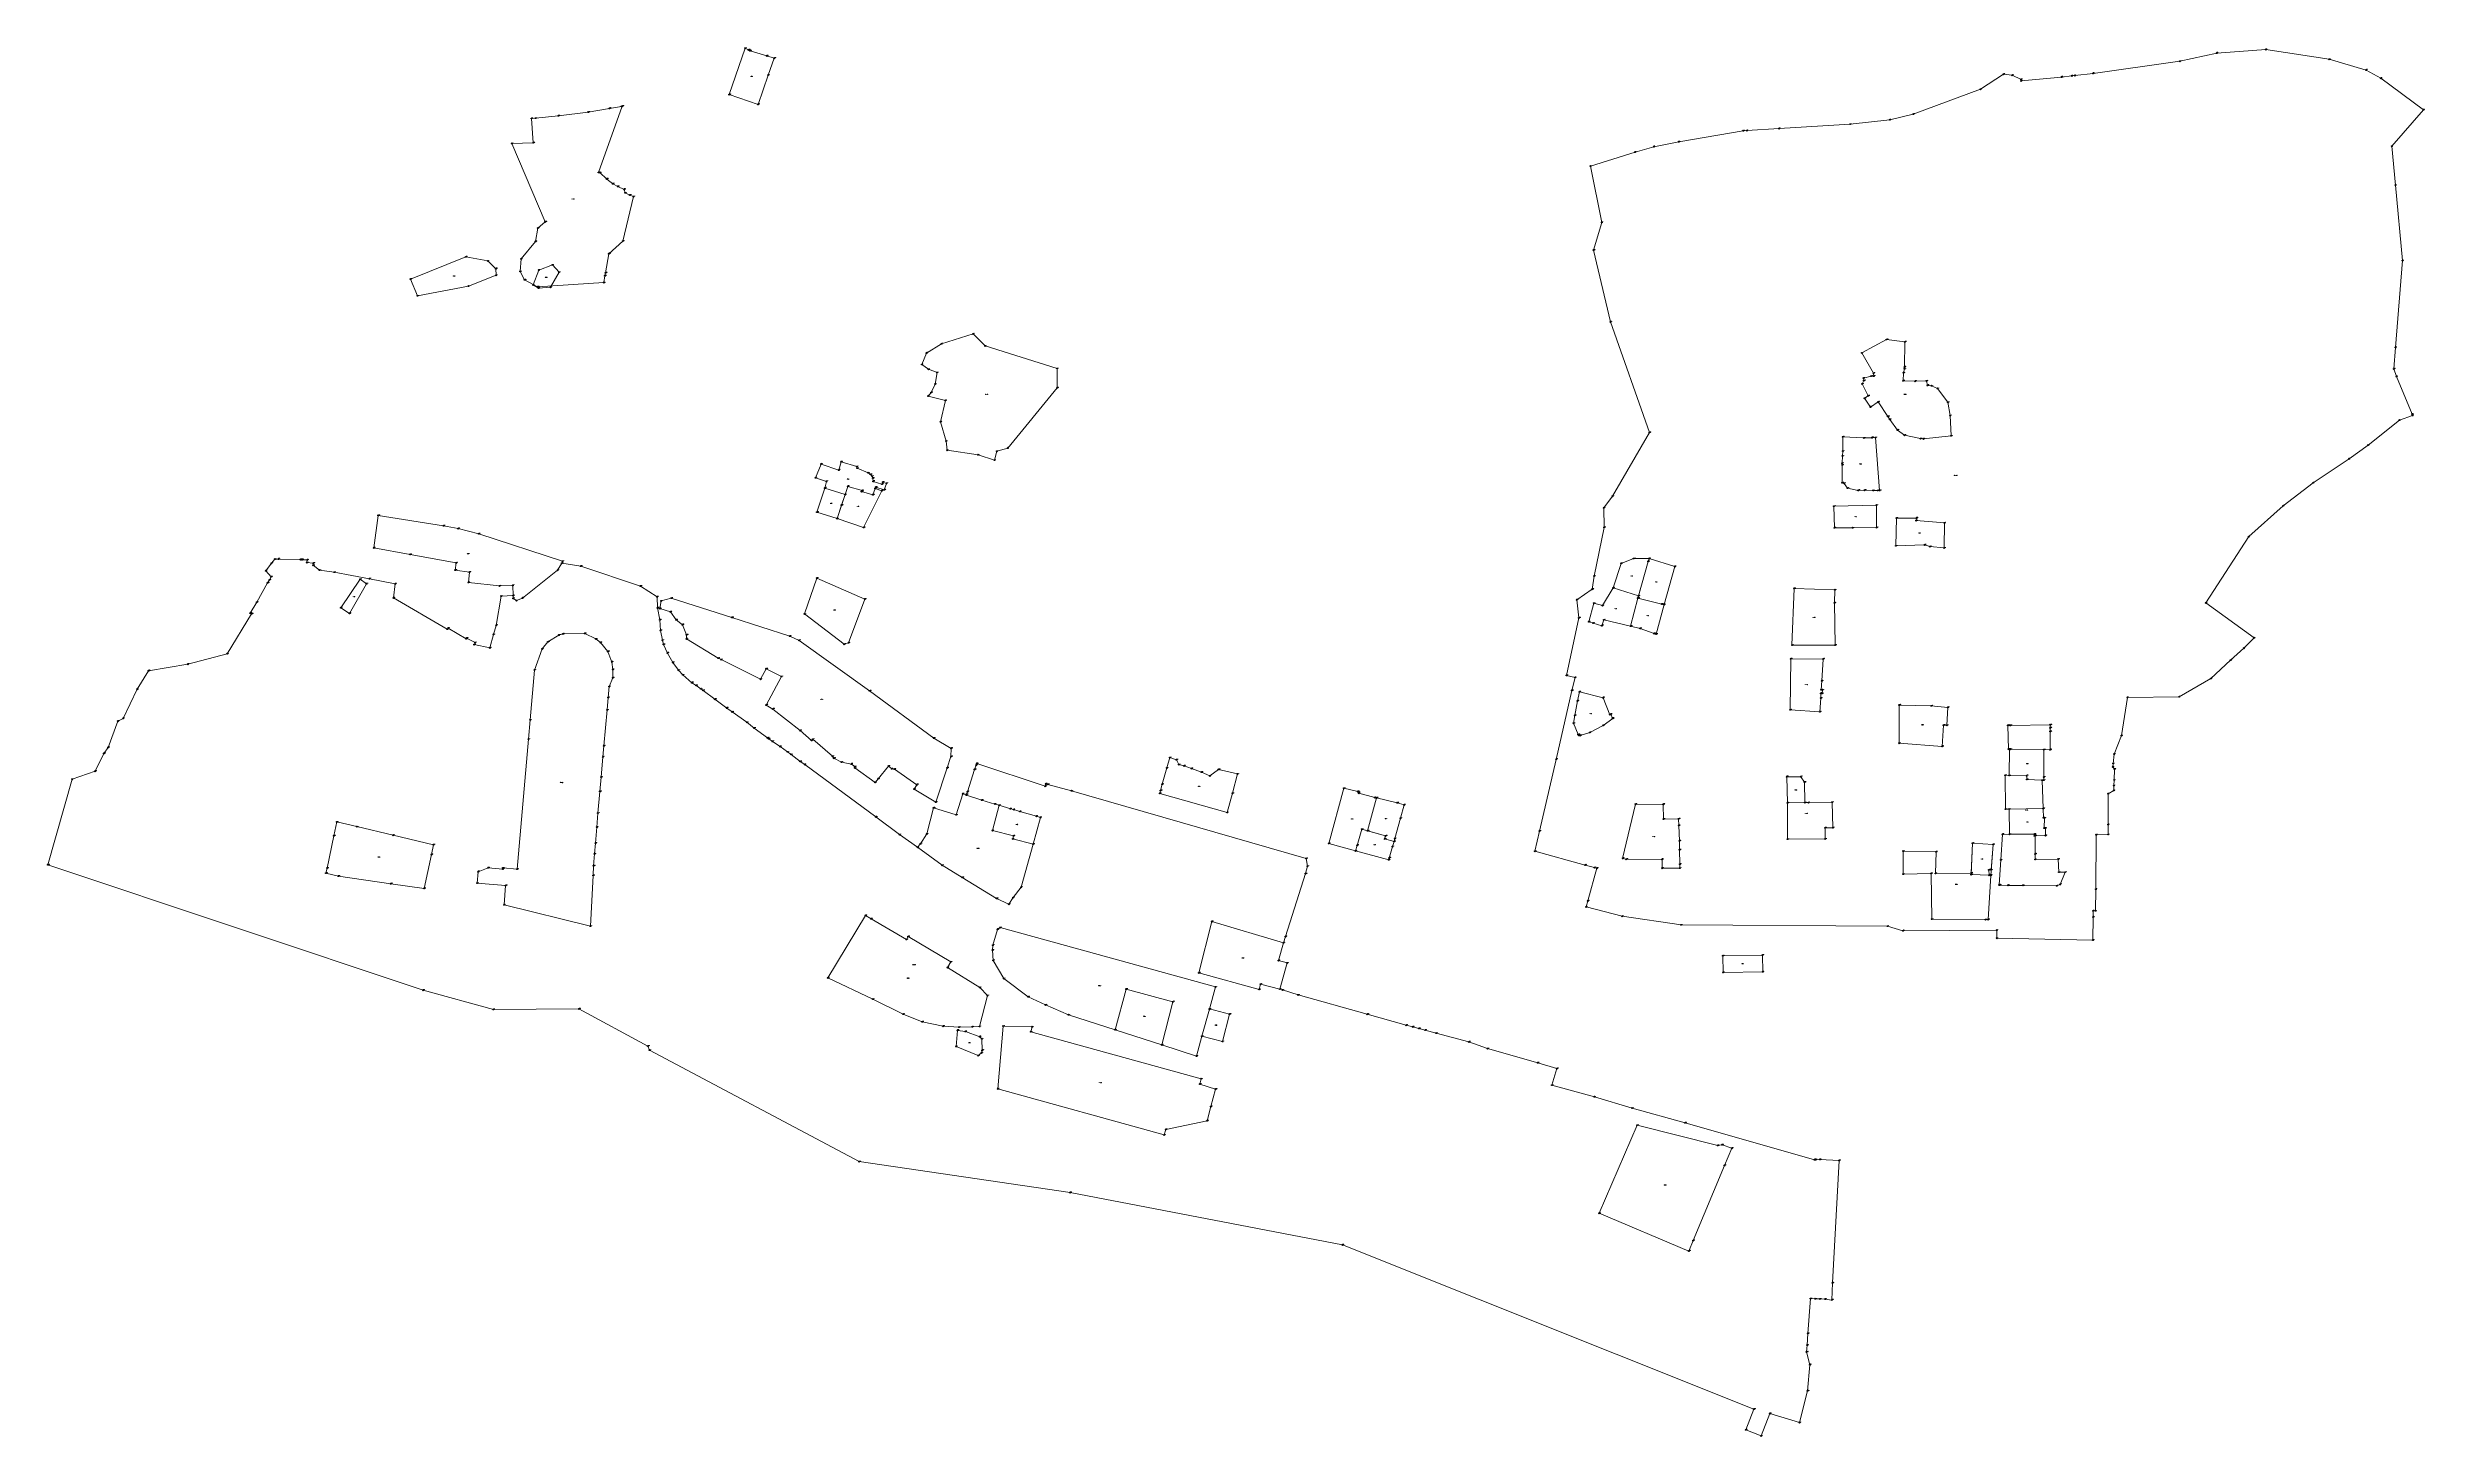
# Model space of a CAD drawing. Extents: x 1391578 to 1399811, y 355675 to 360827.
# Drawn here: x 1396378 to 1398309, y 358961 to 360090 of the extents above; entities that cross this region are included whole.
import ezdxf

# ---------------------------------------------------------------- set-up
doc = ezdxf.new("R2010")
doc.units = 0
doc.header["$PDMODE"] = 33
doc.header["$PDSIZE"] = 0.75
doc.layers.add('6 - утвержденные границы территорий окн', color=7, linetype='Continuous')
doc.styles.get("Standard").update_dxf_attribs({"font": 'simplex.shx'})

msp = doc.modelspace()

# ---------------------------------------------------------------- linework, layer by layer
at = {"layer": '6 - утвержденные границы территорий окн', "color": 7, "lineweight": 20}
for points in [[(1396944.6, 360089.4), (1396947.4, 360088), (1396948.6, 360087.3), (1396962.2, 360083.1), (1396968.3, 360081.2), (1396963.2, 360067.5), (1396955.1, 360043.8), (1396931.7, 360051.7), (1396944.6, 360089.4)], [(1397628, 359391.5), (1397629.3, 359396.4), (1397636.6, 359423), (1397634.9, 359423.5), (1397627.2, 359425.6), (1397586.4, 359436.8), (1397590.2, 359453.2), (1397603.6, 359511.5), (1397616.5, 359567.5), (1397619, 359578), (1397612.1, 359579.7), (1397622.2, 359626.4), (1397620.4, 359641.2), (1397633, 359649.7), (1397634.5, 359660.4), (1397642.7, 359700), (1397642.3, 359715.9), (1397649.4, 359725.3), (1397679.5, 359777.1), (1397647.8, 359867), (1397634.1, 359925.4), (1397640.8, 359947.9), (1397631.6, 359993.6), (1397667.8, 360005), (1397683, 360009.4), (1397703.3, 360013.4), (1397755.7, 360022.4), (1397758.6, 360022.5), (1397784.8, 360024.1), (1397842.6, 360027.7), (1397874.8, 360031.3), (1397893.8, 360035.8), (1397948.5, 360056.1), (1397967.3, 360068.2), (1397974.3, 360067.4), (1397981.6, 360064.1), (1397981.6, 360062.8), (1398014.4, 360066), (1398022.6, 360066.9), (1398025.1, 360067.2), (1398040, 360069), (1398110.5, 360078.8), (1398140.4, 360085.5), (1398180.3, 360088.3), (1398231.8, 360080.4), (1398262, 360071.7), (1398273.8, 360065), (1398308.4, 360039.4), (1398282.6, 360009.7), (1398285.6, 359978.2), (1398291.4, 359916.8), (1398285.8, 359846.3), (1398284.4, 359828.8), (1398286.4, 359822.6), (1398299.2, 359792), (1398299.6, 359791), (1398289, 359787.2), (1398263.5, 359766.9), (1398248.1, 359755.8), (1398218.7, 359736.2), (1398194.3, 359717.5), (1398166.6, 359692.5), (1398131.5, 359638.6), (1398170.9, 359610.3), (1398162.4, 359601.8), (1398151.7, 359592.1), (1398135.7, 359577.2), (1398109.9, 359562.3), (1398067.8, 359561.8), (1398063.1, 359530.8), (1398057.2, 359515.8), (1398056.3, 359508.1), (1398055.9, 359505.3), (1398057.4, 359503.5), (1398057, 359494.7), (1398056.8, 359490.1), (1398056.7, 359486.2), (1398052.2, 359483.5), (1398052.2, 359458.5), (1398052.2, 359450.4), (1398042.6, 359450.2), (1398042.2, 359405.9), (1398042, 359388.4), (1398040, 359388.4), (1398040, 359383.3), (1398039.8, 359364.6), (1397961.7, 359366.1), (1397961.7, 359372.7), (1397885.5, 359372.2), (1397872.9, 359375.9), (1397705.2, 359377), (1397657.3, 359384), (1397628, 359391.5)], [(1396776.1, 359943.2), (1396782.2, 359948.2), (1396755, 360012.1), (1396772.4, 360012.5), (1396771, 360032.3), (1396774.3, 360032.6), (1396792.9, 360034.5), (1396817.1, 360037.5), (1396834.3, 360040.5), (1396844.2, 360042.1), (1396844.7, 360042.2), (1396825.5, 359988.4), (1396826.5, 359988.3), (1396832.2, 359983.1), (1396837, 359979.3), (1396841.1, 359977.1), (1396846.2, 359974.7), (1396847.1, 359971.9), (1396850.9, 359970.1), (1396853.8, 359968.8), (1396845.1, 359932.6), (1396833.9, 359922.4), (1396831.2, 359906.9), (1396830.7, 359904.5), (1396829.7, 359898.9), (1396775.9, 359895.6), (1396765.4, 359901.2), (1396761.8, 359908), (1396762.7, 359918.2), (1396774.3, 359932.4), (1396776.1, 359943.2)], [(1396672.8, 359901.8), (1396717.7, 359919.9), (1396735.6, 359916.5), (1396742.1, 359910.2), (1396742.3, 359904.9), (1396719.8, 359896.1), (1396678.4, 359888.2), (1396672.8, 359901.8)], [(1396776.9, 359909.1), (1396788, 359913.4), (1396793.5, 359907.4), (1396786.5, 359895.1), (1396776.8, 359894.4), (1396772.3, 359897), (1396776.9, 359909.1)], [(1397092.1, 359841.7), (1397104.3, 359849.2), (1397130, 359857.2), (1397139.7, 359847.5), (1397198.2, 359829.1), (1397198.3, 359813.4), (1397158, 359764.5), (1397149.2, 359761.9), (1397147.3, 359754.6), (1397133.9, 359759), (1397108.7, 359762.7), (1397108, 359770.2), (1397103.5, 359785.8), (1397107.4, 359803.1), (1397093.3, 359806.7), (1397095.9, 359809.6), (1397099, 359816.5), (1397100.6, 359825.9), (1397093.6, 359828.5), (1397088.2, 359832.4), (1397092.1, 359841.7)], [(1397924.6, 359774.4), (1397902.1, 359771.9), (1397899.8, 359772.2), (1397886.7, 359774.9), (1397881, 359779.1), (1397874.8, 359787.7), (1397873.3, 359790.2), (1397865.2, 359802), (1397859, 359797.8), (1397854.3, 359804.9), (1397857.3, 359806.9), (1397852.2, 359816.6), (1397853.8, 359819.3), (1397853.3, 359821.2), (1397859.6, 359822.9), (1397861.7, 359822.9), (1397861.4, 359825.2), (1397852.1, 359841.8), (1397872.1, 359852.7), (1397887.1, 359850.7), (1397886.7, 359830.3), (1397886.8, 359828.9), (1397885.9, 359825.7), (1397885.6, 359819.2), (1397895.3, 359818.7), (1397904.5, 359819), (1397905.3, 359815.4), (1397908.7, 359815.1), (1397913.5, 359813), (1397922, 359801.7), (1397923.9, 359790.8), (1397924.6, 359774.4)], [(1397866.5, 359730), (1397864.9, 359730), (1397861.3, 359730.1), (1397854.3, 359730.2), (1397849.2, 359730.1), (1397840.4, 359731.9), (1397837.6, 359735.8), (1397836.1, 359736.3), (1397836, 359750.7), (1397836.1, 359752.1), (1397836.4, 359758.1), (1397836.6, 359762), (1397836.5, 359773.6), (1397853.7, 359772.7), (1397860.3, 359772.9), (1397863.1, 359773), (1397866.5, 359730)], [(1397006.4, 359751.5), (1397020.7, 359746.6), (1397022.6, 359753.4), (1397035.4, 359749.5), (1397035.6, 359748.1), (1397044.6, 359744.4), (1397046.6, 359743.1), (1397047.9, 359741.6), (1397048.5, 359740.1), (1397048.7, 359737.4), (1397055.8, 359735.1), (1397056.5, 359736.8), (1397059.5, 359735.8), (1397057.7, 359730.5), (1397050.8, 359732.8), (1397050.4, 359731.6), (1397048.5, 359726.5), (1397039.3, 359729.1), (1397039.6, 359730), (1397028, 359733.3), (1397025.9, 359726.6), (1397009.5, 359732), (1397010.8, 359737.4), (1397001.8, 359740.3), (1397006.4, 359751.5)], [(1397009.5, 359732), (1397025.9, 359726.6), (1397019.3, 359707.1), (1397003, 359712.4), (1397009.5, 359732)], [(1397028, 359733.3), (1397039.6, 359730), (1397039.3, 359729.1), (1397048.5, 359726.5), (1397050.4, 359731.6), (1397055.6, 359729.8), (1397040.9, 359699.9), (1397019.3, 359707.1), (1397023, 359718.1), (1397025.9, 359726.6), (1397028, 359733.3)], [(1396646.5, 359709.7), (1396699.6, 359701.3), (1396711.4, 359699), (1396728.2, 359694.8), (1396796.2, 359672.5), (1396795.7, 359670.9), (1396792.1, 359665.1), (1396763.6, 359642.6), (1396758.9, 359640.5), (1396756.2, 359642.3), (1396756.1, 359644.6), (1396755.8, 359652.9), (1396745.1, 359652.4), (1396719.7, 359655.3), (1396720.6, 359663.7), (1396709.1, 359665.3), (1396709.7, 359671.1), (1396672.4, 359678), (1396642.8, 359683.3), (1396646.5, 359709.7)], [(1397864.1, 359699.8), (1397844.5, 359699.7), (1397829.8, 359699.7), (1397829.3, 359717.2), (1397863.9, 359718.1), (1397864.1, 359699.8)], [(1397919, 359683.3), (1397907.3, 359684.4), (1397903.1, 359685.7), (1397879.7, 359685), (1397880.1, 359707.6), (1397896.4, 359707.6), (1397896.3, 359705.5), (1397919.1, 359703.6), (1397919, 359683.3)], [(1396378.1, 359425.8), (1396397.7, 359495.3), (1396416.4, 359501.8), (1396423.6, 359516.3), (1396427, 359521.2), (1396434.8, 359542.4), (1396439.1, 359544.8), (1396450.5, 359568.4), (1396459.9, 359583.5), (1396491.7, 359588.8), (1396523.7, 359597.3), (1396543.6, 359629.8), (1396542.5, 359630.3), (1396547.8, 359639.2), (1396556.6, 359654.9), (1396558, 359657.4), (1396559.4, 359659.8), (1396555.1, 359664.8), (1396559.8, 359670.8), (1396562.5, 359674.3), (1396565.4, 359674.3), (1396583.2, 359673.8), (1396584.6, 359673.7), (1396588.7, 359673.6), (1396588.4, 359671.4), (1396593.7, 359670.9), (1396593.6, 359669.2), (1396598.7, 359665.3), (1396610.7, 359663.6), (1396639.4, 359658.3), (1396660.2, 359654), (1396658.8, 359642.7), (1396702.6, 359617.3), (1396703.2, 359618), (1396717.9, 359609.4), (1396718.3, 359610.1), (1396725.3, 359606.4), (1396724.4, 359604.7), (1396737.1, 359602), (1396740.1, 359613), (1396742.2, 359620.4), (1396746.4, 359644.2), (1396756.1, 359644.6), (1396756.2, 359642.3), (1396758.9, 359640.5), (1396763.6, 359642.6), (1396792.1, 359665.1), (1396795.7, 359670.9), (1396811, 359668.5), (1396859.5, 359652.3), (1396873, 359643.5), (1396873.5, 359634.5), (1396875.4, 359624.9), (1396875.8, 359616.3), (1396877.5, 359608.3), (1396878.4, 359604.9), (1396881.6, 359597.9), (1396885.8, 359590.3), (1396890.5, 359583.9), (1396894, 359580.2), (1396901.4, 359573.8), (1396904.8, 359571.5), (1396908.7, 359568.8), (1396910.5, 359567.5), (1396920.1, 359560.3), (1396929.7, 359553.2), (1396934.2, 359550), (1396945.9, 359541.6), (1396952, 359536.9), (1396962.8, 359528.9), (1396963.8, 359528.2), (1396966.8, 359526.1), (1396973, 359521.8), (1396979.1, 359517.6), (1396982.1, 359515.5), (1396989.4, 359509.8), (1396993, 359507.2), (1397050.7, 359464.7), (1397070, 359450.3), (1397084.6, 359440), (1397087.2, 359442.9), (1397092.2, 359450.9), (1397097.8, 359472.1), (1397116.1, 359466.4), (1397121.4, 359483.5), (1397124.4, 359482.5), (1397124.6, 359483.2), (1397125.3, 359485.2), (1397131.1, 359503.3), (1397132.3, 359506.7), (1397132.8, 359508.2), (1397188.4, 359489.6), (1397188.9, 359491.5), (1397190.6, 359491.1), (1397209.9, 359486), (1397400.4, 359430.9), (1397401.6, 359424.7), (1397400, 359418.6), (1397383.7, 359367.4), (1397382.1, 359362.4), (1397378, 359347.9), (1397385, 359346), (1397379.1, 359324.7), (1397381.3, 359324.1), (1397393.9, 359320), (1397450.2, 359304.3), (1397481.9, 359295.4), (1397487.1, 359294), (1397492.2, 359292.8), (1397497.2, 359291.4), (1397506.2, 359289), (1397532.8, 359281.8), (1397547.9, 359276.4), (1397588.7, 359264.9), (1397604.2, 359260.2), (1397600.2, 359246.7), (1397634.7, 359237.3), (1397665.4, 359228.1), (1397708.4, 359216.1), (1397813.7, 359186.1), (1397814.5, 359186), (1397818, 359186.4), (1397833.5, 359185.4), (1397828.2, 359086), (1397827.8, 359072.1), (1397822.3, 359072.9), (1397818, 359073), (1397814.2, 359073.1), (1397810.4, 359073.2), (1397808.1, 359044.9), (1397807.5, 359035.3), (1397807.2, 359029.9), (1397809.9, 359019.5), (1397808, 358998.3), (1397801.3, 358972.5), (1397777.2, 358979.8), (1397770.3, 358961.6), (1397757.7, 358966.6), (1397764.4, 358983.5), (1397430, 359116.9), (1397208.7, 359159.4), (1397037.3, 359184.6), (1396866.8, 359275.2), (1396865.6, 359278.5), (1396809.6, 359308.6), (1396740.1, 359308.2), (1396682.9, 359323.8), (1396378.1, 359425.8)], [(1397649.9, 359650.8), (1397656.4, 359670.7), (1397666.6, 359674.7), (1397679.2, 359674.6), (1397678.4, 359672.4), (1397670.6, 359644.3), (1397649.9, 359650.8)], [(1397670.1, 359642.6), (1397678.4, 359672.4), (1397679.2, 359674.6), (1397700, 359668.1), (1397691.4, 359637.2), (1397689.6, 359637.7), (1397670.1, 359642.6)], [(1396623.1, 359630.1), (1396616.1, 359634.7), (1396631.8, 359657.9), (1396637, 359654.2), (1396623.1, 359630.1)], [(1396992.9, 359629.7), (1397002.8, 359658.7), (1397041.8, 359641.7), (1397028.6, 359606.2), (1397025.1, 359605), (1396992.9, 359629.7)], [(1397630.2, 359623.3), (1397634.2, 359638.3), (1397641.2, 359636.4), (1397649.9, 359650.8), (1397670.6, 359644.3), (1397670.1, 359642.6), (1397664.2, 359619.7), (1397642.4, 359624.9), (1397640.8, 359620.1), (1397633.7, 359622.2), (1397630.2, 359623.3)], [(1397830.3, 359604.3), (1397795.3, 359604.3), (1397797, 359650.4), (1397830.2, 359649.3), (1397829.8, 359638.6), (1397830.3, 359604.3)], [(1397099.5, 359476.7), (1397081.9, 359487.3), (1397084.2, 359490.9), (1397065.9, 359503.5), (1397063.7, 359503.9), (1397061, 359506), (1397052.6, 359495.7), (1397050.3, 359492.8), (1397033.8, 359504.5), (1397033.8, 359505.6), (1397031, 359507.7), (1397022.8, 359509.2), (1397016.8, 359512.4), (1397015.7, 359514), (1396999.7, 359527.9), (1396998.6, 359526.8), (1396989.3, 359534.8), (1396967.2, 359552.4), (1396961.7, 359555.6), (1396974.2, 359578.8), (1396961.8, 359585.1), (1396957, 359576.6), (1396925.1, 359592.5), (1396922.8, 359593.7), (1396896.9, 359609.3), (1396897, 359612.7), (1396893.6, 359620.9), (1396888.5, 359624.9), (1396883.9, 359631.4), (1396875.4, 359634), (1396876.4, 359640.2), (1396884.6, 359642.5), (1396933.9, 359626.8), (1396980.9, 359611.7), (1396988.5, 359608.2), (1397045.7, 359567.2), (1397097.9, 359528.8), (1397112, 359520.4), (1397111.9, 359513.7), (1397108.9, 359504.5), (1397099.5, 359476.7)], [(1397664.2, 359619.7), (1397670.1, 359642.6), (1397689.6, 359637.7), (1397691.4, 359637.2), (1397684.9, 359613.3), (1397683.2, 359613.7), (1397672, 359617.9), (1397664.2, 359619.7)], [(1396726.8, 359410.9), (1396727.6, 359420.2), (1396735.7, 359423.4), (1396747.7, 359422.3), (1396747.8, 359423.3), (1396759.3, 359422.3), (1396768.6, 359527.9), (1396770, 359543.6), (1396773.5, 359584.1), (1396779.6, 359601.2), (1396784.4, 359607), (1396793.3, 359612.5), (1396796.5, 359613.4), (1396814.3, 359613.8), (1396823.3, 359609.3), (1396827, 359606.4), (1396833.1, 359599.1), (1396836.2, 359590.6), (1396837, 359584.4), (1396837.1, 359577.8), (1396834.1, 359570.6), (1396833.4, 359561.7), (1396832.5, 359551.6), (1396829.7, 359522.4), (1396828.9, 359513.4), (1396827.5, 359497.1), (1396826.6, 359485.4), (1396824.9, 359467.8), (1396824, 359456.3), (1396823, 359443.4), (1396822.3, 359434.6), (1396821.5, 359425), (1396821.1, 359417.1), (1396818.9, 359376), (1396748.7, 359393.3), (1396750, 359408.9), (1396726.8, 359410.9)], [(1397817.9, 359550.1), (1397793.8, 359551.7), (1397794.3, 359593.2), (1397820.6, 359593), (1397819.5, 359575.2), (1397819, 359568.1), (1397820, 359568), (1397819.8, 359565), (1397818.8, 359565.1), (1397818.6, 359561.1), (1397817.9, 359550.1)], [(1397649.6, 359544.7), (1397641.8, 359539.1), (1397630.9, 359533.3), (1397623.3, 359530.8), (1397622.5, 359530.9), (1397622.2, 359531.1), (1397621.9, 359531.3), (1397621.6, 359531.6), (1397617.7, 359540.8), (1397618.7, 359547.2), (1397621, 359559), (1397622.5, 359566.4), (1397641.8, 359561.6), (1397647.3, 359547.8), (1397648, 359548.1), (1397649.4, 359545), (1397649.6, 359544.7)], [(1397917.3, 359522), (1397882.3, 359524.6), (1397882.5, 359555.6), (1397908.5, 359555), (1397921.9, 359553.7), (1397921.2, 359539.2), (1397918.5, 359539.2), (1397917.3, 359522)], [(1397963.6, 359409.4), (1397965.1, 359429.7), (1397966.3, 359450.5), (1397972.1, 359450.6), (1397971.8, 359471.1), (1397968.8, 359471), (1397968.5, 359498.5), (1397971.8, 359498.4), (1397972, 359519.7), (1397971.1, 359519.7), (1397970.8, 359539.1), (1397972.8, 359539.1), (1398005.2, 359539.6), (1398005.2, 359537), (1398005.2, 359534.2), (1398005, 359519.3), (1398000, 359519.4), (1397999.9, 359497.1), (1397999.9, 359494.6), (1397998.5, 359494.5), (1397999.5, 359471.5), (1397999.8, 359464), (1398000.5, 359463.9), (1398000.3, 359455.6), (1398001.2, 359455.6), (1398001.2, 359449.5), (1397992.8, 359449.4), (1397992.8, 359434.5), (1397992.9, 359430.1), (1398011.7, 359430.4), (1398012.2, 359419.8), (1398017.3, 359419.8), (1398013.3, 359409.9), (1398010.4, 359408.7), (1397982.8, 359409.1), (1397970.8, 359409.1), (1397964.1, 359409.3), (1397963.6, 359409.4)], [(1397281.6, 359483.8), (1397282.2, 359486.2), (1397283.6, 359491.3), (1397287.3, 359504.5), (1397289.8, 359513), (1397295.1, 359511.2), (1397297.1, 359507.2), (1397301.3, 359506.1), (1397307.2, 359504), (1397315.4, 359501.1), (1397322.2, 359498), (1397329.4, 359503.3), (1397344.8, 359499.6), (1397340.7, 359483.9), (1397336.4, 359468.3), (1397281.6, 359483.8)], [(1397999.9, 359494.6), (1397998.5, 359494.5), (1397986.1, 359495.1), (1397986, 359498.2), (1397971.8, 359498.4), (1397972, 359519.7), (1397972.8, 359519.7), (1398000, 359519.4), (1397999.9, 359497.1), (1397999.9, 359494.6)], [(1397791, 359497.4), (1397802.6, 359497.4), (1397805.5, 359493), (1397805.8, 359476.3), (1397791.6, 359476.1), (1397791, 359497.4)], [(1397822.3, 359446.8), (1397791.7, 359446.6), (1397791.6, 359476.1), (1397791, 359497.4), (1397802.6, 359497.4), (1397805.5, 359493), (1397805.8, 359476.3), (1397808.7, 359476.3), (1397827.9, 359476.6), (1397828.5, 359455.9), (1397822.2, 359455.8), (1397822.3, 359446.8)], [(1397121.4, 359483.5), (1397124.4, 359482.5), (1397136.9, 359478.3), (1397147.5, 359475.2), (1397151, 359474.2), (1397145.5, 359453.6), (1397162.8, 359449.3), (1397162.2, 359446.8), (1397178.7, 359442.6), (1397169, 359407.5), (1397162.5, 359399.2), (1397159, 359393.7), (1397148.9, 359398.5), (1397121, 359415.6), (1397104.7, 359425.4), (1397084.6, 359440), (1397087.2, 359442.9), (1397092.2, 359450.9), (1397097.8, 359472.1), (1397116.1, 359466.4), (1397121.4, 359483.5)], [(1397145.5, 359453.6), (1397151, 359474.2), (1397160.2, 359471.4), (1397162.9, 359470.6), (1397167.9, 359469.1), (1397181.3, 359465.2), (1397184.7, 359464.3), (1397178.7, 359442.6), (1397162.2, 359446.8), (1397162.8, 359449.3), (1397145.5, 359453.6)], [(1397418.9, 359443.1), (1397431.1, 359488), (1397442.4, 359485.4), (1397443.1, 359484.8), (1397443.3, 359483.9), (1397456.2, 359480.4), (1397457.7, 359480.1), (1397450.4, 359453.4), (1397445.7, 359454.7), (1397441.9, 359441.6), (1397440.7, 359437.1), (1397418.9, 359443.1)], [(1397471.9, 359444.7), (1397464.3, 359446.8), (1397465, 359449.2), (1397450.4, 359453.4), (1397457.7, 359480.1), (1397474.5, 359476.2), (1397480.1, 359474.4), (1397477.2, 359463.6), (1397472.5, 359447.1), (1397471.9, 359444.7)], [(1397704.1, 359423.1), (1397689.7, 359423), (1397689.7, 359430.2), (1397660.6, 359430.3), (1397657.7, 359431), (1397668.1, 359475), (1397690.7, 359474.9), (1397690.8, 359463), (1397703.2, 359463.1), (1397703.3, 359457.7), (1397703.8, 359445.3), (1397704, 359438), (1397704.2, 359426.2), (1397704.1, 359423.1)], [(1396604.9, 359423.1), (1396610.5, 359449.4), (1396612.9, 359460.6), (1396629.1, 359456.8), (1396658.5, 359449.8), (1396691.4, 359442.1), (1396689.7, 359434.1), (1396683.8, 359406.6), (1396656.6, 359410.4), (1396614.1, 359416.6), (1396604, 359419), (1396604.9, 359423.1)], [(1397445.7, 359454.7), (1397465, 359449.2), (1397464.3, 359446.8), (1397471.9, 359444.7), (1397470.7, 359440.6), (1397468, 359431.3), (1397467.6, 359429.8), (1397440.7, 359437.1), (1397441.9, 359441.6), (1397445.7, 359454.7)], [(1398001.2, 359449.5), (1397992.3, 359449.4), (1397992.3, 359450.7), (1397972.1, 359450.6), (1397971.8, 359471.1), (1397999.5, 359471.5), (1397999.8, 359464), (1398000.5, 359463.9), (1398000.3, 359455.6), (1398001.2, 359455.6), (1398001.2, 359449.5)], [(1397954.7, 359381.3), (1397952.6, 359381.3), (1397908.9, 359381.6), (1397908.3, 359418.7), (1397885.7, 359418.3), (1397885.7, 359436.9), (1397912.4, 359436.3), (1397911.9, 359418.7), (1397941, 359419.1), (1397942.1, 359443.3), (1397958.7, 359442.3), (1397956.8, 359417.2), (1397954.7, 359381.3)], [(1397942.1, 359443.3), (1397958.7, 359442.3), (1397957.1, 359421.7), (1397955.3, 359421.6), (1397955.4, 359417.3), (1397941, 359417.8), (1397942.1, 359443.3)], [(1397109, 359342.2), (1397135.3, 359326.2), (1397141.6, 359319.5), (1397135.1, 359294.4), (1397129.2, 359294.1), (1397118.5, 359293.9), (1397105.5, 359294.6), (1397088.6, 359298.2), (1397073.1, 359304.4), (1397048.4, 359316.7), (1397011.7, 359333.8), (1397042.3, 359384.6), (1397046.9, 359381.9), (1397075.7, 359365.1), (1397077.2, 359367.5), (1397111.7, 359346.9), (1397109, 359342.2)], [(1397323.8, 359379.6), (1397382.1, 359362.4), (1397378, 359347.9), (1397385, 359346), (1397379.1, 359324.7), (1397363.4, 359328.8), (1397362.3, 359324.5), (1397313.3, 359337.9), (1397323.8, 359379.6)], [(1397326.9, 359326.5), (1397321.9, 359308.4), (1397315.8, 359286.4), (1397311.4, 359270.3), (1397283.1, 359279.4), (1397292.3, 359314.5), (1397254.3, 359324.8), (1397245.3, 359291.7), (1397207.4, 359303.9), (1397188.7, 359311.9), (1397174.6, 359318.5), (1397154.9, 359333.3), (1397146.2, 359348.1), (1397145.5, 359356.3), (1397145.9, 359360.4), (1397149.6, 359373.3), (1397151.8, 359374.8), (1397326.9, 359326.5)], [(1397739.1, 359351.9), (1397771.2, 359352.4), (1397771.5, 359338.8), (1397739.3, 359338.3), (1397739.1, 359351.9)], [(1397254.3, 359324.8), (1397292.3, 359314.5), (1397283.1, 359279.4), (1397245.3, 359291.7), (1397254.3, 359324.8)], [(1397315.8, 359286.4), (1397321.9, 359308.4), (1397322, 359308.7), (1397338.3, 359304.5), (1397332.6, 359282.2), (1397315.8, 359286.4)], [(1397117.1, 359291.2), (1397123.6, 359290.3), (1397135.3, 359286.1), (1397137, 359284.4), (1397137.3, 359275), (1397136.6, 359272.9), (1397133.9, 359270.7), (1397116, 359278.1), (1397117.1, 359291.2)], [(1397149.9, 359243.6), (1397154.3, 359294.7), (1397177.9, 359294.2), (1397176.8, 359290.1), (1397315.2, 359251.9), (1397314.1, 359247.6), (1397326.9, 359243.5), (1397323.1, 359229.3), (1397320, 359217.8), (1397286.4, 359210.7), (1397285.1, 359206.2), (1397149.9, 359243.6)], [(1397638.7, 359142.6), (1397669.5, 359214.2), (1397735, 359197.7), (1397738.5, 359198.3), (1397746.3, 359195.4), (1397740.5, 359181.5), (1397715.1, 359120.4), (1397711.5, 359111.9), (1397638.7, 359142.6)]]:
    msp.add_lwpolyline(points, close=True, dxfattribs=at)
at = {"layer": '6 - утвержденные границы территорий окн'}
for p in [(1396944.6, 360089.4), (1396947.4, 360088), (1396948.6, 360087.3), (1396962.2, 360083.1), (1396968.3, 360081.2), (1398110.5, 360078.8), (1398140.4, 360085.5), (1398180.3, 360088.3), (1398231.8, 360080.4), (1398262, 360071.7), (1396931.7, 360051.7), (1396963.2, 360067.5), (1397948.5, 360056.1), (1397967.3, 360068.2), (1397974.3, 360067.4), (1397981.6, 360064.1), (1397981.6, 360062.8), (1398014.4, 360066), (1398022.6, 360066.9), (1398025.1, 360067.2), (1398040, 360069), (1398273.8, 360065), (1396771, 360032.3), (1396774.3, 360032.6), (1396792.9, 360034.5), (1396817.1, 360037.5), (1396834.3, 360040.5), (1396844.2, 360042.1), (1396844.7, 360042.2), (1396955.1, 360043.8), (1397893.8, 360035.8), (1398308.4, 360039.4), (1396772.4, 360012.5), (1397703.3, 360013.4), (1397755.7, 360022.4), (1397758.6, 360022.5), (1397784.8, 360024.1), (1397842.6, 360027.7), (1397874.8, 360031.3), (1396755, 360012.1), (1397631.6, 359993.6), (1397667.8, 360005), (1397683, 360009.4), (1398282.6, 360009.7), (1396825.5, 359988.4), (1396826.5, 359988.3), (1396832.2, 359983.1), (1396837, 359979.3), (1396841.1, 359977.1), (1396846.2, 359974.7), (1398285.6, 359978.2), (1396847.1, 359971.9), (1396850.9, 359970.1), (1396853.8, 359968.8), (1396776.1, 359943.2), (1396782.2, 359948.2), (1397640.8, 359947.9), (1396717.7, 359919.9), (1396735.6, 359916.5), (1396762.7, 359918.2), (1396774.3, 359932.4), (1396833.9, 359922.4), (1396845.1, 359932.6), (1397634.1, 359925.4), (1398291.4, 359916.8), (1396672.8, 359901.8), (1396742.1, 359910.2), (1396742.3, 359904.9), (1396761.8, 359908), (1396765.4, 359901.2), (1396772.3, 359897), (1396776.9, 359909.1), (1396788, 359913.4), (1396793.5, 359907.4), (1396829.7, 359898.9), (1396830.7, 359904.5), (1396831.2, 359906.9), (1396678.4, 359888.2), (1396719.8, 359896.1), (1396775.9, 359895.6), (1396776.8, 359894.4), (1396786.5, 359895.1), (1397647.8, 359867), (1397092.1, 359841.7), (1397104.3, 359849.2), (1397130, 359857.2), (1397139.7, 359847.5), (1397852.1, 359841.8), (1397872.1, 359852.7), (1397887.1, 359850.7), (1398285.8, 359846.3), (1397088.2, 359832.4), (1397093.6, 359828.5), (1397100.6, 359825.9), (1397198.2, 359829.1), (1397853.3, 359821.2), (1397853.8, 359819.3), (1397859.6, 359822.9), (1397861.4, 359825.2), (1397861.7, 359822.9), (1397885.6, 359819.2), (1397885.9, 359825.7), (1397886.7, 359830.3), (1397886.8, 359828.9), (1398284.4, 359828.8), (1398286.4, 359822.6), (1397093.3, 359806.7), (1397095.9, 359809.6), (1397099, 359816.5), (1397107.4, 359803.1), (1397198.3, 359813.4), (1397852.2, 359816.6), (1397854.3, 359804.9), (1397857.3, 359806.9), (1397865.2, 359802), (1397895.3, 359818.7), (1397904.5, 359819), (1397905.3, 359815.4), (1397908.7, 359815.1), (1397913.5, 359813), (1397922, 359801.7), (1397103.5, 359785.8), (1397859, 359797.8), (1397873.3, 359790.2), (1397874.8, 359787.7), (1397923.9, 359790.8), (1398289, 359787.2), (1398299.2, 359792), (1398299.6, 359791), (1397108, 359770.2), (1397108.7, 359762.7), (1397149.2, 359761.9), (1397158, 359764.5), (1397679.5, 359777.1), (1397836.5, 359773.6), (1397836.6, 359762), (1397853.7, 359772.7), (1397860.3, 359772.9), (1397863.1, 359773), (1397881, 359779.1), (1397886.7, 359774.9), (1397899.8, 359772.2), (1397902.1, 359771.9), (1397924.6, 359774.4), (1398263.5, 359766.9), (1397006.4, 359751.5), (1397020.7, 359746.6), (1397022.6, 359753.4), (1397035.4, 359749.5), (1397035.6, 359748.1), (1397044.6, 359744.4), (1397046.6, 359743.1), (1397133.9, 359759), (1397147.3, 359754.6), (1397836, 359750.7), (1397836.1, 359752.1), (1397836.4, 359758.1), (1398248.1, 359755.8), (1397001.8, 359740.3), (1397009.5, 359732), (1397010.8, 359737.4), (1397025.9, 359726.6), (1397028, 359733.3), (1397039.3, 359729.1), (1397039.6, 359730), (1397047.9, 359741.6), (1397048.5, 359740.1), (1397048.5, 359726.5), (1397048.7, 359737.4), (1397050.4, 359731.6), (1397050.8, 359732.8), (1397055.6, 359729.8), (1397055.8, 359735.1), (1397056.5, 359736.8), (1397057.7, 359730.5), (1397059.5, 359735.8), (1397649.4, 359725.3), (1397836.1, 359736.3), (1397837.6, 359735.8), (1397840.4, 359731.9), (1397849.2, 359730.1), (1397854.3, 359730.2), (1397861.3, 359730.1), (1397864.9, 359730), (1397866.5, 359730), (1398218.7, 359736.2), (1396646.5, 359709.7), (1397003, 359712.4), (1397019.3, 359707.1), (1397023, 359718.1), (1397642.3, 359715.9), (1397829.3, 359717.2), (1397863.9, 359718.1), (1397880.1, 359707.6), (1397896.3, 359705.5), (1397896.4, 359707.6), (1397919.1, 359703.6), (1398194.3, 359717.5), (1396699.6, 359701.3), (1396711.4, 359699), (1396728.2, 359694.8), (1397040.9, 359699.9), (1397642.7, 359700), (1397829.8, 359699.7), (1397844.5, 359699.7), (1397864.1, 359699.8), (1397879.7, 359685), (1397903.1, 359685.7), (1397907.3, 359684.4), (1398166.6, 359692.5), (1396555.1, 359664.8), (1396559.8, 359670.8), (1396562.5, 359674.3), (1396565.4, 359674.3), (1396583.2, 359673.8), (1396584.6, 359673.7), (1396588.4, 359671.4), (1396588.7, 359673.6), (1396593.6, 359669.2), (1396593.7, 359670.9), (1396598.7, 359665.3), (1396642.8, 359683.3), (1396672.4, 359678), (1396709.1, 359665.3), (1396709.7, 359671.1), (1396792.1, 359665.1), (1396795.7, 359670.9), (1396796.2, 359672.5), (1396811, 359668.5), (1397656.4, 359670.7), (1397666.6, 359674.7), (1397678.4, 359672.4), (1397679.2, 359674.6), (1397700, 359668.1), (1397919, 359683.3), (1396556.6, 359654.9), (1396558, 359657.4), (1396559.4, 359659.8), (1396610.7, 359663.6), (1396631.8, 359657.9), (1396637, 359654.2), (1396639.4, 359658.3), (1396660.2, 359654), (1396719.7, 359655.3), (1396720.6, 359663.7), (1396745.1, 359652.4), (1396755.8, 359652.9), (1396859.5, 359652.3), (1397002.8, 359658.7), (1397633, 359649.7), (1397634.5, 359660.4), (1397649.9, 359650.8), (1397797, 359650.4), (1397830.2, 359649.3), (1396542.5, 359630.3), (1396543.6, 359629.8), (1396547.8, 359639.2), (1396616.1, 359634.7), (1396623.1, 359630.1), (1396658.8, 359642.7), (1396746.4, 359644.2), (1396756.1, 359644.6), (1396756.2, 359642.3), (1396758.9, 359640.5), (1396763.6, 359642.6), (1396873, 359643.5), (1396873.5, 359634.5), (1396875.4, 359634), (1396876.4, 359640.2), (1396883.9, 359631.4), (1396884.6, 359642.5), (1396933.9, 359626.8), (1396992.9, 359629.7), (1397041.8, 359641.7), (1397620.4, 359641.2), (1397622.2, 359626.4), (1397634.2, 359638.3), (1397641.2, 359636.4), (1397670.1, 359642.6), (1397670.6, 359644.3), (1397689.6, 359637.7), (1397691.4, 359637.2), (1397829.8, 359638.6), (1398131.5, 359638.6), (1396702.6, 359617.3), (1396703.2, 359618), (1396717.9, 359609.4), (1396718.3, 359610.1), (1396740.1, 359613), (1396742.2, 359620.4), (1396784.4, 359607), (1396793.3, 359612.5), (1396796.5, 359613.4), (1396814.3, 359613.8), (1396823.3, 359609.3), (1396875.4, 359624.9), (1396875.8, 359616.3), (1396877.5, 359608.3), (1396888.5, 359624.9), (1396893.6, 359620.9), (1396896.9, 359609.3), (1396897, 359612.7), (1396980.9, 359611.7), (1396988.5, 359608.2), (1397630.2, 359623.3), (1397633.7, 359622.2), (1397640.8, 359620.1), (1397642.4, 359624.9), (1397664.2, 359619.7), (1397672, 359617.9), (1397683.2, 359613.7), (1397684.9, 359613.3), (1398170.9, 359610.3), (1396491.7, 359588.8), (1396523.7, 359597.3), (1396724.4, 359604.7), (1396725.3, 359606.4), (1396737.1, 359602), (1396779.6, 359601.2), (1396827, 359606.4), (1396833.1, 359599.1), (1396836.2, 359590.6), (1396878.4, 359604.9), (1396881.6, 359597.9), (1396885.8, 359590.3), (1396922.8, 359593.7), (1396925.1, 359592.5), (1397025.1, 359605), (1397028.6, 359606.2), (1397794.3, 359593.2), (1397795.3, 359604.3), (1397820.6, 359593), (1397830.3, 359604.3), (1398151.7, 359592.1), (1398162.4, 359601.8), (1396450.5, 359568.4), (1396459.9, 359583.5), (1396773.5, 359584.1), (1396834.1, 359570.6), (1396837, 359584.4), (1396837.1, 359577.8), (1396890.5, 359583.9), (1396894, 359580.2), (1396901.4, 359573.8), (1396904.8, 359571.5), (1396908.7, 359568.8), (1396957, 359576.6), (1396961.8, 359585.1), (1396974.2, 359578.8), (1397612.1, 359579.7), (1397619, 359578), (1397819, 359568.1), (1397819.5, 359575.2), (1397820, 359568), (1398135.7, 359577.2), (1396832.5, 359551.6), (1396833.4, 359561.7), (1396910.5, 359567.5), (1396920.1, 359560.3), (1396929.7, 359553.2), (1396934.2, 359550), (1396961.7, 359555.6), (1396967.2, 359552.4), (1397045.7, 359567.2), (1397616.5, 359567.5), (1397621, 359559), (1397622.5, 359566.4), (1397641.8, 359561.6), (1397793.8, 359551.7), (1397817.9, 359550.1), (1397818.6, 359561.1), (1397818.8, 359565.1), (1397819.8, 359565), (1397882.5, 359555.6), (1397908.5, 359555), (1397921.9, 359553.7), (1398067.8, 359561.8), (1398109.9, 359562.3), (1396434.8, 359542.4), (1396439.1, 359544.8), (1396770, 359543.6), (1396945.9, 359541.6), (1396952, 359536.9), (1396989.3, 359534.8), (1397617.7, 359540.8), (1397618.7, 359547.2), (1397621.6, 359531.6), (1397621.9, 359531.3), (1397622.2, 359531.1), (1397622.5, 359530.9), (1397623.3, 359530.8), (1397630.9, 359533.3), (1397641.8, 359539.1), (1397647.3, 359547.8), (1397648, 359548.1), (1397649.4, 359545), (1397649.6, 359544.7), (1397918.5, 359539.2), (1397921.2, 359539.2), (1397970.8, 359539.1), (1397972.8, 359539.1), (1398005.2, 359539.6), (1398005.2, 359537), (1398005.2, 359534.2), (1398063.1, 359530.8), (1396423.6, 359516.3), (1396427, 359521.2), (1396768.6, 359527.9), (1396828.9, 359513.4), (1396829.7, 359522.4), (1396962.8, 359528.9), (1396963.8, 359528.2), (1396966.8, 359526.1), (1396973, 359521.8), (1396979.1, 359517.6), (1396982.1, 359515.5), (1396998.6, 359526.8), (1396999.7, 359527.9), (1397015.7, 359514), (1397016.8, 359512.4), (1397097.9, 359528.8), (1397112, 359520.4), (1397111.9, 359513.7), (1397289.8, 359513), (1397295.1, 359511.2), (1397603.6, 359511.5), (1397882.3, 359524.6), (1397917.3, 359522), (1397971.1, 359519.7), (1397972, 359519.7), (1397972.8, 359519.7), (1398000, 359519.4), (1398005, 359519.3), (1398057.2, 359515.8), (1396397.7, 359495.3), (1396416.4, 359501.8), (1396827.5, 359497.1), (1396989.4, 359509.8), (1396993, 359507.2), (1397022.8, 359509.2), (1397031, 359507.7), (1397033.8, 359505.6), (1397033.8, 359504.5), (1397050.3, 359492.8), (1397052.6, 359495.7), (1397061, 359506), (1397063.7, 359503.9), (1397065.9, 359503.5), (1397084.2, 359490.9), (1397108.9, 359504.5), (1397131.1, 359503.3), (1397132.3, 359506.7), (1397132.8, 359508.2), (1397188.9, 359491.5), (1397190.6, 359491.1), (1397283.6, 359491.3), (1397287.3, 359504.5), (1397297.1, 359507.2), (1397301.3, 359506.1), (1397307.2, 359504), (1397315.4, 359501.1), (1397322.2, 359498), (1397329.4, 359503.3), (1397344.8, 359499.6), (1397791, 359497.4), (1397802.6, 359497.4), (1397805.5, 359493), (1397968.5, 359498.5), (1397971.8, 359498.4), (1397986, 359498.2), (1397986.1, 359495.1), (1397998.5, 359494.5), (1397999.9, 359497.1), (1397999.9, 359494.6), (1398055.9, 359505.3), (1398056.3, 359508.1), (1398057, 359494.7), (1398057.4, 359503.5), (1396826.6, 359485.4), (1397081.9, 359487.3), (1397097.8, 359472.1), (1397099.5, 359476.7), (1397121.4, 359483.5), (1397124.4, 359482.5), (1397124.6, 359483.2), (1397125.3, 359485.2), (1397136.9, 359478.3), (1397147.5, 359475.2), (1397151, 359474.2), (1397151, 359474.2), (1397188.4, 359489.6), (1397209.9, 359486), (1397281.6, 359483.8), (1397282.2, 359486.2), (1397340.7, 359483.9), (1397431.1, 359488), (1397442.4, 359485.4), (1397443.1, 359484.8), (1397443.3, 359483.9), (1397456.2, 359480.4), (1397457.7, 359480.1), (1397474.5, 359476.2), (1397480.1, 359474.4), (1397668.1, 359475), (1397690.7, 359474.9), (1397791.6, 359476.1), (1397805.8, 359476.3), (1397808.7, 359476.3), (1397827.9, 359476.6), (1397999.5, 359471.5), (1398052.2, 359483.5), (1398056.7, 359486.2), (1398056.8, 359490.1), (1396612.9, 359460.6), (1396629.1, 359456.8), (1396824, 359456.3), (1396824.9, 359467.8), (1397050.7, 359464.7), (1397116.1, 359466.4), (1397145.5, 359453.6), (1397160.2, 359471.4), (1397162.9, 359470.6), (1397167.9, 359469.1), (1397181.3, 359465.2), (1397184.7, 359464.3), (1397336.4, 359468.3), (1397445.7, 359454.7), (1397450.4, 359453.4), (1397477.2, 359463.6), (1397590.2, 359453.2), (1397690.8, 359463), (1397703.2, 359463.1), (1397703.3, 359457.7), (1397822.2, 359455.8), (1397828.5, 359455.9), (1397968.8, 359471), (1397971.8, 359471.1), (1397999.8, 359464), (1398000.3, 359455.6), (1398000.5, 359463.9), (1398001.2, 359455.6), (1398052.2, 359458.5), (1396610.5, 359449.4), (1396658.5, 359449.8), (1396689.7, 359434.1), (1396691.4, 359442.1), (1396822.3, 359434.6), (1396823, 359443.4), (1397070, 359450.3), (1397084.6, 359440), (1397087.2, 359442.9), (1397092.2, 359450.9), (1397162.2, 359446.8), (1397162.8, 359449.3), (1397178.7, 359442.6), (1397418.9, 359443.1), (1397440.7, 359437.1), (1397441.9, 359441.6), (1397464.3, 359446.8), (1397465, 359449.2), (1397470.7, 359440.6), (1397471.9, 359444.7), (1397472.5, 359447.1), (1397586.4, 359436.8), (1397703.8, 359445.3), (1397704, 359438), (1397791.7, 359446.6), (1397822.3, 359446.8), (1397885.7, 359436.9), (1397912.4, 359436.3), (1397942.1, 359443.3), (1397958.7, 359442.3), (1397966.3, 359450.5), (1397972.1, 359450.6), (1397992.3, 359450.7), (1397992.3, 359449.4), (1397992.8, 359449.4), (1397992.8, 359434.5), (1398001.2, 359449.5), (1398042.6, 359450.2), (1398052.2, 359450.4), (1396378.1, 359425.8), (1396604, 359419), (1396604.9, 359423.1), (1396614.1, 359416.6), (1396727.6, 359420.2), (1396735.7, 359423.4), (1396747.8, 359423.3), (1396747.7, 359422.3), (1396759.3, 359422.3), (1396821.1, 359417.1), (1396821.5, 359425), (1397104.7, 359425.4), (1397121, 359415.6), (1397400, 359418.6), (1397400.4, 359430.9), (1397401.6, 359424.7), (1397467.6, 359429.8), (1397468, 359431.3), (1397627.2, 359425.6), (1397634.9, 359423.5), (1397636.6, 359423), (1397657.7, 359431), (1397660.6, 359430.3), (1397689.7, 359430.2), (1397689.7, 359423), (1397704.1, 359423.1), (1397704.2, 359426.2), (1397885.7, 359418.3), (1397908.3, 359418.7), (1397911.9, 359418.7), (1397941, 359419.1), (1397941, 359417.8), (1397955.3, 359421.6), (1397955.4, 359417.3), (1397956.8, 359417.2), (1397957.1, 359421.7), (1397965.1, 359429.7), (1397992.9, 359430.1), (1398011.7, 359430.4), (1398012.2, 359419.8), (1398017.3, 359419.8), (1396656.6, 359410.4), (1396683.8, 359406.6), (1396726.8, 359410.9), (1396750, 359408.9), (1397148.9, 359398.5), (1397162.5, 359399.2), (1397169, 359407.5), (1397629.3, 359396.4), (1397963.6, 359409.4), (1397964.1, 359409.3), (1397970.8, 359409.1), (1397982.8, 359409.1), (1398010.4, 359408.7), (1398013.3, 359409.9), (1398042.2, 359405.9), (1396748.7, 359393.3), (1396818.9, 359376), (1397042.3, 359384.6), (1397046.9, 359381.9), (1397159, 359393.7), (1397323.8, 359379.6), (1397628, 359391.5), (1397657.3, 359384), (1397705.2, 359377), (1397872.9, 359375.9), (1397908.9, 359381.6), (1397952.6, 359381.3), (1397954.7, 359381.3), (1398040, 359388.4), (1398040, 359383.3), (1398042, 359388.4), (1397075.7, 359365.1), (1397077.2, 359367.5), (1397145.5, 359356.3), (1397145.9, 359360.4), (1397149.6, 359373.3), (1397151.8, 359374.8), (1397382.1, 359362.4), (1397383.7, 359367.4), (1397885.5, 359372.2), (1397961.7, 359372.7), (1397961.7, 359366.1), (1398039.8, 359364.6), (1397109, 359342.2), (1397111.7, 359346.9), (1397146.2, 359348.1), (1397313.3, 359337.9), (1397378, 359347.9), (1397385, 359346), (1397739.1, 359351.9), (1397739.3, 359338.3), (1397771.2, 359352.4), (1397771.5, 359338.8), (1396682.9, 359323.8), (1397011.7, 359333.8), (1397135.3, 359326.2), (1397141.6, 359319.5), (1397154.9, 359333.3), (1397174.6, 359318.5), (1397254.3, 359324.8), (1397326.9, 359326.5), (1397362.3, 359324.5), (1397363.4, 359328.8), (1397379.1, 359324.7), (1397381.3, 359324.1), (1397393.9, 359320), (1396740.1, 359308.2), (1396809.6, 359308.6), (1397048.4, 359316.7), (1397073.1, 359304.4), (1397088.6, 359298.2), (1397188.7, 359311.9), (1397207.4, 359303.9), (1397292.3, 359314.5), (1397321.9, 359308.4), (1397322, 359308.7), (1397338.3, 359304.5), (1397450.2, 359304.3), (1396865.6, 359278.5), (1397105.5, 359294.6), (1397117.1, 359291.2), (1397118.5, 359293.9), (1397123.6, 359290.3), (1397129.2, 359294.1), (1397135.1, 359294.4), (1397135.3, 359286.1), (1397137, 359284.4), (1397154.3, 359294.7), (1397176.8, 359290.1), (1397177.9, 359294.2), (1397245.3, 359291.7), (1397283.1, 359279.4), (1397315.8, 359286.4), (1397332.6, 359282.2), (1397481.9, 359295.4), (1397487.1, 359294), (1397492.2, 359292.8), (1397497.2, 359291.4), (1397506.2, 359289), (1397532.8, 359281.8), (1396866.8, 359275.2), (1397116, 359278.1), (1397133.9, 359270.7), (1397136.6, 359272.9), (1397137.3, 359275), (1397311.4, 359270.3), (1397547.9, 359276.4), (1397588.7, 359264.9), (1397604.2, 359260.2), (1397149.9, 359243.6), (1397314.1, 359247.6), (1397315.2, 359251.9), (1397326.9, 359243.5), (1397600.2, 359246.7), (1397323.1, 359229.3), (1397634.7, 359237.3), (1397665.4, 359228.1), (1397285.1, 359206.2), (1397286.4, 359210.7), (1397320, 359217.8), (1397669.5, 359214.2), (1397708.4, 359216.1), (1397037.3, 359184.6), (1397735, 359197.7), (1397738.5, 359198.3), (1397746.3, 359195.4), (1397813.7, 359186.1), (1397814.5, 359186), (1397818, 359186.4), (1397833.5, 359185.4), (1397740.5, 359181.5), (1397208.7, 359159.4), (1397638.7, 359142.6), (1397430, 359116.9), (1397711.5, 359111.9), (1397715.1, 359120.4), (1397828.2, 359086), (1397810.4, 359073.2), (1397814.2, 359073.1), (1397818, 359073), (1397822.3, 359072.9), (1397827.8, 359072.1), (1397807.2, 359029.9), (1397807.5, 359035.3), (1397808.1, 359044.9), (1397809.9, 359019.5), (1397808, 358998.3), (1397764.4, 358983.5), (1397777.2, 358979.8), (1397801.3, 358972.5), (1397757.7, 358966.6), (1397770.3, 358961.6)]:
    msp.add_point(p, dxfattribs=at)

# ---------------------------------------------------------------- texts
at = {"layer": '6 - утвержденные границы территорий окн', "color": 7}
for s, p in [('2557', (1396944.8, 360089.7)), ('2558', (1396947.6, 360088.3)), ('2559', (1396948.7, 360087.5)), ('2560', (1396962.3, 360083.4)), ('2561', (1396968.5, 360081.5)), ('979', (1398110.6, 360079)), ('978', (1398140.5, 360085.8)), ('977', (1398180.4, 360088.6)), ('976', (1398232, 360080.6)), ('975', (1398262.1, 360072)), ('2564', (1396931.9, 360052)), ('973,70', (1396949.2, 360066.3)), ('2562', (1396963.3, 360067.8)), ('988', (1397948.6, 360056.3)), ('987', (1397967.4, 360068.5)), ('986', (1397974.5, 360067.7)), ('985', (1397981.7, 360064.4)), ('984', (1397981.7, 360063.1)), ('983', (1398014.6, 360066.3)), ('982', (1398022.7, 360067.2)), ('981', (1398025.2, 360067.4)), ('980', (1398040.1, 360069.3)), ('974', (1398274, 360065.3)), ('2276', (1396771.1, 360032.6)), ('2275', (1396774.4, 360032.9)), ('2274', (1396793, 360034.8)), ('2273', (1396817.3, 360037.8)), ('2272', (1396834.5, 360040.8)), ('2271', (1396844.4, 360042.3)), ('2270', (1396844.9, 360042.5)), ('2563', (1396955.2, 360044.1)), ('989', (1397894, 360036.1)), ('973', (1398308.5, 360039.7)), ('2278', (1396755.2, 360012.3)), ('2277', (1396772.6, 360012.8)), ('995', (1397703.4, 360013.7)), ('994', (1397755.9, 360022.6)), ('993', (1397758.7, 360022.8)), ('992', (1397784.9, 360024.4)), ('991', (1397842.7, 360028)), ('990', (1397874.9, 360031.5)), ('998', (1397631.7, 359993.9)), ('997', (1397667.9, 360005.3)), ('996', (1397683.1, 360009.7)), ('972', (1398282.7, 360009.9)), ('2269', (1396825.7, 359988.7)), ('2268', (1396826.6, 359988.5)), ('2267', (1396832.3, 359983.4)), ('2266', (1396837.2, 359979.6)), ('2265', (1396841.2, 359977.4)), ('2264', (1396846.3, 359975)), ('971', (1398285.7, 359978.4)), ('9 681,59', (1396803.7, 359966.8)), ('2263', (1396847.3, 359972.2)), ('2262', (1396851.1, 359970.4)), ('2261', (1396854, 359969.1)), ('2250', (1396776.2, 359943.5)), ('2279', (1396782.4, 359948.5)), ('999', (1397640.9, 359948.2)), ('858', (1396717.9, 359920.2)), ('859', (1396735.7, 359916.8)), ('2252', (1396762.8, 359918.5)), ('2251', (1396774.5, 359932.7)), ('2259', (1396834.1, 359922.7)), ('2260', (1396845.2, 359932.8)), ('1000', (1397634.2, 359925.6)), ('970', (1398291.5, 359917)), ('857', (1396672.9, 359902)), ('1 242,23', (1396707.2, 359904.1)), ('862', (1396720, 359896.4)), ('860', (1396742.3, 359910.5)), ('861', (1396742.4, 359905.2)), ('2253', (1396761.9, 359908.3)), ('2254', (1396765.6, 359901.4)), ('869', (1396772.4, 359897.2)), ('864', (1396777, 359909.4)), ('257,28', (1396782.2, 359903.1)), ('865', (1396788.2, 359913.7)), ('866', (1396793.6, 359907.7)), ('2256', (1396829.8, 359899.1)), ('2257', (1396830.8, 359904.8)), ('2258', (1396831.4, 359907.1)), ('863', (1396678.5, 359888.5)), ('2255', (1396776.1, 359895.8)), ('868', (1396776.9, 359894.7)), ('867', (1396786.6, 359895.3)), ('1001', (1397647.9, 359867.3)), ('870', (1397092.3, 359842)), ('871', (1397104.5, 359849.5)), ('872', (1397130.1, 359857.5)), ('873', (1397139.8, 359847.7)), ('1188', (1397852.2, 359842.1)), ('1187', (1397872.3, 359853)), ('1186', (1397887.3, 359851)), ('969', (1398285.9, 359846.6)), ('889', (1397088.3, 359832.6)), ('888', (1397093.8, 359828.7)), ('887', (1397100.8, 359826.1)), ('874', (1397198.3, 359829.4)), ('1192', (1397853.4, 359821.5)), ('1193', (1397853.9, 359819.5)), ('1191', (1397859.7, 359823.2)), ('1189', (1397861.6, 359825.5)), ('1190', (1397861.9, 359823.2)), ('1182', (1397885.8, 359819.5)), ('1183', (1397886, 359825.9)), ('1185', (1397886.8, 359830.6)), ('1184', (1397886.9, 359829.1)), ('1180', (1397904.7, 359819.3)), ('968', (1398284.6, 359829.1)), ('967', (1398286.5, 359822.9)), ('884', (1397093.4, 359807)), ('885', (1397096, 359809.9)), ('886', (1397099.1, 359816.7)), ('883', (1397107.5, 359803.3)), ('6 998,61', (1397139.9, 359808)), ('875', (1397198.4, 359813.7)), ('1194', (1397852.3, 359816.9)), ('1196', (1397854.4, 359805.1)), ('1195', (1397857.5, 359807.1)), ('1198', (1397865.3, 359802.3)), ('3 343,49', (1397886.2, 359807.9)), ('1181', (1397895.4, 359819)), ('1179', (1397905.4, 359815.7)), ('1178', (1397908.8, 359815.4)), ('1177', (1397913.7, 359813.2)), ('1176', (1397922.1, 359801.9)), ('882', (1397103.7, 359786.1)), ('1197', (1397859.1, 359798.1)), ('1199', (1397873.5, 359790.4)), ('1200', (1397874.9, 359788)), ('1175', (1397924, 359791.1)), ('964', (1398289.1, 359787.5)), ('966', (1398299.3, 359792.3)), ('965', (1398299.7, 359791.3)), ('881', (1397108.1, 359770.4)), ('880', (1397108.9, 359763)), ('877', (1397149.3, 359762.1)), ('876', (1397158.1, 359764.8)), ('1002', (1397679.7, 359777.4)), ('1162', (1397836.7, 359773.8)), ('1163', (1397836.8, 359762.2)), ('1161', (1397853.8, 359772.9)), ('1160', (1397860.5, 359773.2)), ('1159', (1397863.3, 359773.2)), ('1201', (1397881.1, 359779.4)), ('1202', (1397886.8, 359775.1)), ('1203', (1397899.9, 359772.5)), ('1204', (1397902.2, 359772.2)), ('1174', (1397924.8, 359774.7)), ('963', (1398263.6, 359767.1)), ('1496', (1397006.5, 359751.8)), ('1497', (1397020.8, 359746.9)), ('1498', (1397022.7, 359753.6)), ('1499', (1397035.5, 359749.7)), ('1500', (1397035.8, 359748.3)), ('1501', (1397044.7, 359744.7)), ('1502', (1397046.7, 359743.3)), ('1503', (1397048, 359741.9)), ('879', (1397134.1, 359759.3)), ('878', (1397147.4, 359754.9)), ('1166', (1397836.1, 359750.9)), ('1165', (1397836.2, 359752.4)), ('1164', (1397836.5, 359758.4)), ('1 197,52', (1397849.9, 359751.3)), ('374 402,12', (1397927, 359742.1)), ('962', (1398248.2, 359756.1)), ('1519', (1397001.9, 359740.6)), ('1517', (1397009.6, 359732.3)), ('1518', (1397010.9, 359737.7)), ('1516', (1397026, 359726.9)), ('849,53', (1397027.6, 359739.1)), ('1515', (1397028.1, 359733.6)), ('1513', (1397039.5, 359729.4)), ('1514', (1397039.7, 359730.2)), ('1504', (1397048.6, 359740.3)), ('1512', (1397048.7, 359726.8)), ('1505', (1397048.9, 359737.7)), ('1511', (1397050.6, 359731.8)), ('1510', (1397050.9, 359733)), ('1529', (1397055.8, 359730.1)), ('1506', (1397055.9, 359735.4)), ('1507', (1397056.6, 359737.1)), ('1509', (1397057.8, 359730.8)), ('1508', (1397059.6, 359736.1)), ('1003', (1397649.6, 359725.6)), ('1167', (1397836.3, 359736.5)), ('1168', (1397837.8, 359736.1)), ('1169', (1397840.5, 359732.2)), ('1170', (1397849.4, 359730.4)), ('1171', (1397854.5, 359730.4)), ('1172', (1397861.4, 359730.3)), ('1173', (1397865, 359730.3)), ('1158', (1397866.6, 359730.3)), ('961', (1398218.8, 359736.4)), ('1796', (1396646.7, 359709.9)), ('1523', (1397003.1, 359712.7)), ('356,22', (1397013.8, 359719.4)), ('1522', (1397019.4, 359707.3)), ('1532', (1397023.2, 359718.4)), ('708,45', (1397035.5, 359717)), ('1004', (1397642.4, 359716.2)), ('1147', (1397829.5, 359717.5)), ('618,62', (1397846.2, 359708.6)), ('1146', (1397864.1, 359718.4)), ('1154', (1397880.2, 359707.8)), ('1152', (1397896.4, 359705.7)), ('1153', (1397896.5, 359707.9)), ('1151', (1397919.2, 359703.9)), ('960', (1398194.4, 359717.8)), ('1814', (1396699.7, 359701.6)), ('1813', (1396711.5, 359699.3)), ('1812', (1396728.3, 359695.1)), ('1530', (1397041, 359700.2)), ('1005', (1397642.8, 359700.3)), ('1148', (1397829.9, 359700)), ('1149', (1397844.6, 359700)), ('1145', (1397864.2, 359700.1)), ('1155', (1397879.8, 359685.3)), ('818,26', (1397898.3, 359695.2)), ('1156', (1397903.3, 359686)), ('1157', (1397907.4, 359684.7)), ('959', (1398166.7, 359692.8)), ('2510', (1396555.3, 359665.1)), ('2509', (1396559.9, 359671.1)), ('2508', (1396562.6, 359674.5)), ('2507', (1396565.5, 359674.6)), ('2506', (1396583.3, 359674)), ('2505', (1396584.7, 359674)), ('2503', (1396588.6, 359671.7)), ('2504', (1396588.8, 359673.9)), ('2501', (1396593.8, 359669.4)), ('2502', (1396593.9, 359671.1)), ('2500', (1396598.9, 359665.6)), ('1797', (1396642.9, 359683.6)), ('1798', (1396672.5, 359678.3)), ('1800', (1396709.3, 359665.6)), ('1799', (1396709.9, 359671.4)), ('4 570,25', (1396718.8, 359678.5)), ('1809', (1396792.3, 359665.4)), ('1810', (1396795.8, 359671.2)), ('1811', (1396796.4, 359672.8)), ('2479', (1396811.1, 359668.8)), ('1217', (1397656.5, 359671)), ('1218', (1397666.7, 359675)), ('1213', (1397678.5, 359672.6)), ('1214', (1397679.3, 359674.9)), ('1215', (1397700.1, 359668.4)), ('1150', (1397919.1, 359683.5)), ('2513', (1396556.8, 359655.2)), ('2512', (1396558.2, 359657.6)), ('2511', (1396559.5, 359660.1)), ('2499', (1396610.8, 359663.9)), ('2085', (1396631.9, 359658.1)), ('2084', (1396637.1, 359654.5)), ('2498', (1396639.5, 359658.6)), ('2497', (1396660.3, 359654.3)), ('1802', (1396719.8, 359655.5)), ('1801', (1396720.7, 359663.9)), ('1803', (1396745.2, 359652.7)), ('1804', (1396756, 359653.2)), ('2478', (1396859.7, 359652.6)), ('1881', (1397002.9, 359659)), ('1007', (1397633.2, 359649.9)), ('1006', (1397634.7, 359660.7)), ('1216', (1397650, 359651.1)), ('579,83', (1397664.2, 359660.4)), ('716,05', (1397684.4, 359655.5)), ('1126', (1397797.1, 359650.7)), ('1125', (1397830.3, 359649.6)), ('2515', (1396542.6, 359630.6)), ('2516', (1396543.8, 359630)), ('2514', (1396547.9, 359639.5)), ('2086', (1396616.2, 359635)), ('2083', (1396623.2, 359630.4)), ('205,53', (1396626, 359643.5)), ('2496', (1396658.9, 359643)), ('2486', (1396746.5, 359644.4)), ('1805', (1396756.2, 359644.8)), ('1806', (1396756.3, 359642.6)), ('1807', (1396759, 359640.8)), ('1808', (1396763.7, 359642.9)), ('2477', (1396873.2, 359643.8)), ('2476', (1396873.7, 359634.8)), ('1826', (1396875.5, 359634.3)), ('1825', (1396876.5, 359640.5)), ('1827', (1396884, 359631.7)), ('1824', (1396884.7, 359642.8)), ('1823', (1396934.1, 359627.1)), ('1877', (1396993, 359630)), ('1 500,01', (1397016.3, 359632.8)), ('1880', (1397041.9, 359642)), ('1008', (1397620.5, 359641.4)), ('1009', (1397622.3, 359626.7)), ('1223', (1397634.3, 359638.5)), ('1224', (1397641.3, 359636.7)), ('792,12', (1397651.2, 359633.7)), ('1206', (1397670.3, 359642.8)), ('1221', (1397670.8, 359644.6)), ('522,93', (1397677.2, 359628.2)), ('1207', (1397689.7, 359638)), ('1208', (1397691.6, 359637.5)), ('1 545,13', (1397812.2, 359626.7)), ('1124', (1397829.9, 359638.9)), ('958', (1398131.6, 359638.8)), ('2495', (1396702.7, 359617.5)), ('2494', (1396703.3, 359618.3)), ('2493', (1396718, 359609.7)), ('2492', (1396718.5, 359610.3)), ('2491', (1396725.4, 359606.7)), ('2488', (1396740.3, 359613.3)), ('2487', (1396742.3, 359620.7)), ('2057', (1396784.5, 359607.3)), ('2058', (1396793.4, 359612.8)), ('2059', (1396796.7, 359613.6)), ('2060', (1396814.4, 359614.1)), ('2061', (1396823.5, 359609.5)), ('2475', (1396875.5, 359625.1)), ('2474', (1396876, 359616.6)), ('2473', (1396877.6, 359608.5)), ('1828', (1396888.6, 359625.1)), ('1829', (1396893.7, 359621.2)), ('1831', (1396897, 359609.6)), ('1830', (1396897.2, 359613)), ('1822', (1396981, 359611.9)), ('1821', (1396988.7, 359608.5)), ('1222', (1397630.3, 359623.5)), ('1231', (1397633.8, 359622.5)), ('1230', (1397641, 359620.4)), ('1229', (1397642.5, 359625.1)), ('1205', (1397664.3, 359620)), ('1211', (1397672.1, 359618.2)), ('1210', (1397683.3, 359614)), ('1209', (1397685, 359613.6)), ('957', (1398171, 359610.5)), ('2518', (1396491.8, 359589.1)), ('2517', (1396523.9, 359597.6)), ('2490', (1396724.6, 359605)), ('2489', (1396737.2, 359602.3)), ('2056', (1396779.8, 359601.5)), ('2062', (1396827.1, 359606.6)), ('2063', (1396833.3, 359599.4)), ('2064', (1396836.3, 359590.9)), ('2472', (1396878.5, 359605.1)), ('2471', (1396881.8, 359598.2)), ('2470', (1396886, 359590.6)), ('1832', (1396922.9, 359594)), ('1833', (1396925.3, 359592.8)), ('1878', (1397025.3, 359605.3)), ('1879', (1397028.8, 359606.5)), ('1136', (1397794.4, 359593.5)), ('1127', (1397795.4, 359604.6)), ('1135', (1397820.7, 359593.3)), ('1123', (1397830.4, 359604.5)), ('955', (1398151.9, 359592.4)), ('956', (1398162.5, 359602.1)), ('2520', (1396450.7, 359568.6)), ('2519', (1396460, 359583.8)), ('2055', (1396773.6, 359584.4)), ('2067', (1396834.3, 359570.9)), ('2065', (1396837.1, 359584.7)), ('2066', (1396837.2, 359578)), ('2469', (1396890.6, 359584.2)), ('2468', (1396894.1, 359580.5)), ('2467', (1396901.6, 359574.1)), ('2466', (1396904.9, 359571.8)), ('2465', (1396908.8, 359569.1)), ('1834', (1396957.1, 359576.9)), ('1835', (1396961.9, 359585.4)), ('1836', (1396974.3, 359579)), ('1010', (1397612.2, 359580)), ('1011', (1397619.1, 359578.3)), ('1 068,19', (1397805.9, 359572.1)), ('1133', (1397819.2, 359568.3)), ('1134', (1397819.6, 359575.5)), ('1132', (1397820.2, 359568.3)), ('954', (1398135.9, 359577.5)), ('2069', (1396832.6, 359551.8)), ('2068', (1396833.5, 359562)), ('2464', (1396910.7, 359567.8)), ('2463', (1396920.2, 359560.6)), ('2462', (1396929.8, 359553.5)), ('2461', (1396934.3, 359550.2)), ('1837', (1396961.9, 359555.9)), ('1838', (1396967.4, 359552.7)), ('11 740,64', (1397005.7, 359560.2)), ('1820', (1397045.9, 359567.5)), ('1012', (1397616.7, 359567.8)), ('1539', (1397621.2, 359559.3)), ('1538', (1397622.6, 359566.7)), ('1537', (1397641.9, 359561.9)), ('1137', (1397793.9, 359552)), ('1128', (1397818, 359550.3)), ('1129', (1397818.7, 359561.4)), ('1130', (1397819, 359565.4)), ('1131', (1397820, 359565.3)), ('1143', (1397882.6, 359555.9)), ('1142', (1397908.6, 359555.2)), ('1141', (1397922, 359554)), ('952', (1398067.9, 359562.1)), ('953', (1398110, 359562.6)), ('2522', (1396434.9, 359542.7)), ('2521', (1396439.2, 359545.1)), ('2054', (1396770.1, 359543.9)), ('2460', (1396946.1, 359541.8)), ('2459', (1396952.1, 359537.2)), ('1839', (1396989.4, 359535.1)), ('1541', (1397617.8, 359541)), ('1540', (1397618.8, 359547.4)), ('1542', (1397621.8, 359531.9)), ('1543', (1397622, 359531.6)), ('1544', (1397622.4, 359531.3)), ('1545', (1397622.6, 359531.2)), ('1546', (1397623.4, 359531.1)), ('744,80', (1397630.9, 359548.5)), ('1547', (1397631.1, 359533.6)), ('1548', (1397642, 359539.4)), ('1536', (1397647.5, 359548.1)), ('1535', (1397648.1, 359548.4)), ('1534', (1397649.5, 359545.3)), ('1533', (1397649.7, 359544.9)), ('1 182,75', (1397900.3, 359539.4)), ('1139', (1397918.7, 359539.5)), ('1140', (1397921.3, 359539.4)), ('1090', (1397970.9, 359539.4)), ('1089', (1397973, 359539.4)), ('1088', (1398005.3, 359539.9)), ('1087', (1398005.3, 359537.3)), ('1086', (1398005.3, 359534.5)), ('951', (1398063.2, 359531)), ('2524', (1396423.8, 359516.6)), ('2523', (1396427.1, 359521.5)), ('2053', (1396768.7, 359528.2)), ('2071', (1396829, 359513.7)), ('2070', (1396829.8, 359522.7)), ('2458', (1396963, 359529.2)), ('2457', (1396963.9, 359528.5)), ('2456', (1396967, 359526.4)), ('2455', (1396973.1, 359522.1)), ('2454', (1396979.2, 359517.8)), ('2453', (1396982.2, 359515.7)), ('2452', (1396989.6, 359510.1)), ('1840', (1396998.8, 359527.1)), ('1841', (1396999.8, 359528.2)), ('1842', (1397015.8, 359514.3)), ('1843', (1397016.9, 359512.7)), ('1819', (1397098, 359529)), ('1817', (1397112.1, 359513.9)), ('1818', (1397112.1, 359520.7)), ('1910', (1397289.9, 359513.2)), ('1909', (1397295.3, 359511.5)), ('1013', (1397603.7, 359511.8)), ('1144', (1397882.5, 359524.8)), ('1138', (1397917.4, 359522.3)), ('1091', (1397971.2, 359520)), ('1035', (1397972.1, 359520)), ('1034', (1397973, 359520)), ('1033', (1398000.1, 359519.6)), ('1085', (1398005.1, 359519.6)), ('950', (1398057.3, 359516.1)), ('2526', (1396397.9, 359495.6)), ('2525', (1396416.5, 359502.1)), ('14 459,69', (1396794.3, 359492.5)), ('2072', (1396827.7, 359497.3)), ('2451', (1396993.1, 359507.5)), ('1844', (1397023, 359509.5)), ('1845', (1397031.1, 359508)), ('1846', (1397033.9, 359505.8)), ('1847', (1397033.9, 359504.8)), ('1848', (1397050.4, 359493)), ('1849', (1397052.8, 359495.9)), ('1850', (1397061.1, 359506.3)), ('1851', (1397063.8, 359504.1)), ('1852', (1397066, 359503.8)), ('1853', (1397084.4, 359491.2)), ('1816', (1397109, 359504.8)), ('2439', (1397131.3, 359503.6)), ('2438', (1397132.5, 359507)), ('2437', (1397132.9, 359508.4)), ('2435', (1397189, 359491.8)), ('2434', (1397190.8, 359491.4)), ('1912', (1397283.7, 359491.6)), ('1911', (1397287.4, 359504.8)), ('1908', (1397297.2, 359507.5)), ('1907', (1397301.4, 359506.4)), ('1906', (1397307.4, 359504.3)), ('1905', (1397315.5, 359501.4)), ('1904', (1397322.4, 359498.3)), ('1903', (1397329.5, 359503.5)), ('1902', (1397344.9, 359499.8)), ('1020', (1397791.1, 359497.7)), ('1021', (1397802.7, 359497.7)), ('1022', (1397805.7, 359493.3)), ('1094', (1397968.7, 359498.8)), ('1036', (1397971.9, 359498.7)), ('645,23', (1397985.8, 359507.9)), ('1037', (1397986.1, 359498.5)), ('1038', (1397986.2, 359495.4)), ('1039', (1397998.7, 359494.8)), ('1032', (1398000.1, 359497.4)), ('1031', (1398000.1, 359494.8)), ('948', (1398056, 359505.6)), ('949', (1398056.4, 359508.3)), ('946', (1398057.2, 359494.9)), ('947', (1398057.6, 359503.8)), ('2073', (1396826.8, 359485.7)), ('1854', (1397082, 359487.5)), ('2354', (1397098, 359472.3)), ('1815', (1397099.6, 359476.9)), ('2352', (1397121.5, 359483.8)), ('2371', (1397124.5, 359482.8)), ('2441', (1397124.7, 359483.4)), ('2440', (1397125.4, 359485.5)), ('2370', (1397137, 359478.6)), ('2369', (1397147.7, 359475.5)), ('914', (1397151.2, 359474.5)), ('2368', (1397151.2, 359474.4)), ('915', (1397160.3, 359471.6)), ('2436', (1397188.5, 359489.8)), ('2433', (1397210, 359486.2)), ('1899', (1397281.7, 359484)), ('1913', (1397282.4, 359486.5)), ('1 625,27', (1397312.6, 359489.5)), ('1901', (1397340.8, 359484.1)), ('1898', (1397431.3, 359488.3)), ('1897', (1397442.6, 359485.7)), ('1896', (1397443.2, 359485.1)), ('1895', (1397443.4, 359484.2)), ('1894', (1397456.4, 359480.7)), ('1893', (1397457.9, 359480.4)), ('1927', (1397474.7, 359476.4)), ('1926', (1397480.2, 359474.7)), ('1058', (1397668.2, 359475.3)), ('1057', (1397690.9, 359475.2)), ('1024', (1397791.7, 359476.3)), ('297,65', (1397797.7, 359486.5)), ('1023', (1397805.9, 359476.6)), ('1116', (1397808.8, 359476.6)), ('1115', (1397828.1, 359476.9)), ('1045', (1397999.6, 359471.8)), ('943', (1398052.3, 359483.7)), ('944', (1398056.8, 359486.4)), ('945', (1398057, 359490.4)), ('2021', (1396613, 359460.9)), ('2022', (1396629.2, 359457)), ('2075', (1396824.2, 359456.6)), ('2074', (1396825.1, 359468.1)), ('2450', (1397050.9, 359464.9)), ('2353', (1397116.2, 359466.7)), ('913', (1397145.7, 359453.8)), ('916', (1397163, 359470.9)), ('762,29', (1397164.7, 359458.4)), ('917', (1397168.1, 359469.4)), ('918', (1397181.4, 359465.5)), ('919', (1397184.8, 359464.6)), ('1900', (1397336.5, 359468.5)), ('1 191,62', (1397436.9, 359462.9)), ('1891', (1397445.9, 359455)), ('1892', (1397450.6, 359453.6)), ('669,76', (1397464.7, 359463.2)), ('1925', (1397477.3, 359463.9)), ('1014', (1397590.3, 359453.5)), ('1056', (1397691, 359463.3)), ('1055', (1397703.4, 359463.4)), ('1054', (1397703.4, 359457.9)), ('1 327,49', (1397805.9, 359467.4)), ('1113', (1397822.3, 359456.1)), ('1114', (1397828.6, 359456.2)), ('1095', (1397968.9, 359471.3)), ('1046', (1397971.9, 359471.3)), ('4 293,77', (1397985, 359470.1)), ('597,27', (1397985.7, 359460.5)), ('1044', (1398000, 359464.2)), ('1042', (1398000.5, 359455.9)), ('1043', (1398000.6, 359464.2)), ('1041', (1398001.3, 359455.8)), ('942', (1398052.3, 359458.8)), ('2020', (1396610.6, 359449.7)), ('2023', (1396658.7, 359450.1)), ('2025', (1396689.8, 359434.4)), ('2024', (1396691.5, 359442.4)), ('2077', (1396822.4, 359434.9)), ('2076', (1396823.1, 359443.7)), ('2449', (1397070.2, 359450.6)), ('2357', (1397084.7, 359440.2)), ('2356', (1397087.3, 359443.2)), ('2355', (1397092.4, 359451.2)), ('4 526,45', (1397132.9, 359439)), ('921', (1397162.3, 359447.1)), ('922', (1397162.9, 359449.5)), ('920', (1397178.9, 359442.8)), ('1888', (1397419, 359443.4)), ('1889', (1397440.8, 359437.4)), ('1890', (1397442, 359441.9)), ('487,58', (1397455.4, 359441.9)), ('1921', (1397464.5, 359447)), ('1922', (1397465.2, 359449.5)), ('1919', (1397470.8, 359440.9)), ('1920', (1397472, 359445)), ('1924', (1397472.7, 359447.4)), ('1015', (1397586.5, 359437)), ('1 777,81', (1397681.9, 359448.5)), ('1053', (1397703.9, 359445.5)), ('1052', (1397704.1, 359438.3)), ('1122', (1397791.8, 359446.9)), ('1112', (1397822.4, 359447)), ('1107', (1397885.8, 359437.2)), ('1106', (1397912.5, 359436.5)), ('1025', (1397942.2, 359443.5)), ('1026', (1397958.8, 359442.6)), ('1098', (1397966.4, 359450.8)), ('1047', (1397972.2, 359450.8)), ('1048', (1397992.4, 359451)), ('1049', (1397992.5, 359449.7)), ('1074', (1397992.9, 359449.7)), ('1073', (1397993, 359434.8)), ('1040', (1398001.4, 359449.8)), ('940', (1398042.7, 359450.5)), ('941', (1398052.4, 359450.6)), ('2380', (1396378.2, 359426)), ('2029', (1396604.1, 359419.3)), ('2019', (1396605, 359423.3)), ('2028', (1396614.2, 359416.9)), ('3 211,73', (1396646, 359431.9)), ('2048', (1396727.7, 359420.5)), ('2049', (1396735.8, 359423.6)), ('2050', (1396747.9, 359422.6)), ('2051', (1396747.9, 359423.6)), ('2052', (1396759.4, 359422.6)), ('2079', (1396821.2, 359417.4)), ('2078', (1396821.7, 359425.3)), ('2358', (1397104.9, 359425.7)), ('2359', (1397121.2, 359415.8)), ('2430', (1397400.2, 359418.8)), ('2432', (1397400.6, 359431.1)), ('2431', (1397401.7, 359424.9)), ('1917', (1397467.8, 359430.1)), ('1918', (1397468.2, 359431.6)), ('1016', (1397627.3, 359425.9)), ('1017', (1397635, 359423.8)), ('1018', (1397636.8, 359423.3)), ('1059', (1397657.8, 359431.3)), ('1060', (1397660.8, 359430.6)), ('1061', (1397689.8, 359430.5)), ('1062', (1397689.8, 359423.3)), ('1050', (1397704.3, 359423.4)), ('1051', (1397704.4, 359426.5)), ('1108', (1397885.8, 359418.5)), ('1109', (1397908.4, 359418.9)), ('1105', (1397912, 359419)), ('1104', (1397941.1, 359419.4)), ('1030', (1397941.1, 359418.1)), ('404,28', (1397948.9, 359430.3)), ('1028', (1397955.5, 359421.9)), ('1029', (1397955.5, 359417.5)), ('1101', (1397956.9, 359417.5)), ('1027', (1397957.3, 359421.9)), ('1099', (1397965.2, 359430)), ('1072', (1397993, 359430.4)), ('1071', (1398011.8, 359430.7)), ('1070', (1398012.3, 359420)), ('1069', (1398017.4, 359420.1)), ('2027', (1396656.8, 359410.7)), ('2026', (1396684, 359406.9)), ('2047', (1396727, 359411.2)), ('2082', (1396750.2, 359409.2)), ('2360', (1397149.1, 359398.7)), ('2362', (1397162.6, 359399.5)), ('2363', (1397169.1, 359407.8)), ('1019', (1397629.4, 359396.7)), ('2 636,31', (1397927.9, 359409.7)), ('1063', (1397963.7, 359409.7)), ('1064', (1397964.2, 359409.6)), ('1065', (1397970.9, 359409.4)), ('1066', (1397982.9, 359409.3)), ('1067', (1398010.6, 359409)), ('1068', (1398013.4, 359410.2)), ('939', (1398042.4, 359406.2)), ('2081', (1396748.8, 359393.5)), ('2080', (1396819.1, 359376.2)), ('2008', (1397042.4, 359384.9)), ('2007', (1397047, 359382.2)), ('2351', (1397152, 359375)), ('2361', (1397159.1, 359394)), ('2372', (1397323.9, 359379.9)), ('928', (1397628.1, 359391.8)), ('929', (1397657.4, 359384.3)), ('930', (1397705.4, 359377.3)), ('931', (1397873.1, 359376.2)), ('1110', (1397909.1, 359381.9)), ('1111', (1397952.7, 359381.6)), ('1100', (1397954.8, 359381.6)), ('936', (1398040.1, 359383.6)), ('937', (1398040.1, 359388.7)), ('938', (1398042.1, 359388.7)), ('2006', (1397075.9, 359365.4)), ('2005', (1397077.3, 359367.7)), ('2348', (1397145.6, 359356.6)), ('2349', (1397146, 359360.7)), ('2350', (1397149.7, 359373.6)), ('2379', (1397382.2, 359362.7)), ('2429', (1397383.8, 359367.7)), ('932', (1397885.7, 359372.5)), ('933', (1397961.9, 359373)), ('934', (1397961.9, 359366.4)), ('935', (1398040, 359364.9)), ('382 641,63', (1397080.6, 359344.5)), ('2003', (1397109.1, 359342.5)), ('2004', (1397111.9, 359347.2)), ('2347', (1397146.3, 359348.4)), ('2373', (1397313.5, 359338.2)), ('2 672,80', (1397348.1, 359350)), ('2378', (1397378.1, 359348.2)), ('2377', (1397385.2, 359346.3)), ('1959', (1397739.2, 359352.1)), ('1962', (1397739.4, 359338.6)), ('435,81', (1397754.6, 359345.2)), ('1960', (1397771.4, 359352.6)), ('1961', (1397771.6, 359339.1)), ('2381', (1396683, 359324.1)), ('2009', (1397011.8, 359334.1)), ('2010', (1397048.5, 359316.9)), ('6 289,83', (1397076.1, 359333.5)), ('2018', (1397135.5, 359326.4)), ('2017', (1397141.7, 359319.8)), ('2346', (1397155, 359333.6)), ('2345', (1397174.7, 359318.8)), ('8 001,53', (1397231.8, 359327.3)), ('2038', (1397254.4, 359325.1)), ('2335', (1397327, 359326.8)), ('2374', (1397362.4, 359324.7)), ('2375', (1397363.5, 359329.1)), ('2376', (1397379.3, 359325)), ('2424', (1397381.4, 359324.4)), ('2423', (1397394, 359320.2)), ('2382', (1396740.2, 359308.5)), ('2383', (1396809.8, 359308.9)), ('2011', (1397073.3, 359304.6)), ('2012', (1397088.7, 359298.5)), ('2344', (1397188.8, 359312.1)), ('2343', (1397207.5, 359304.2)), ('1 395,58', (1397268.1, 359302.4)), ('2041', (1397292.5, 359314.8)), ('2046', (1397322, 359308.6)), ('2045', (1397322.1, 359309)), ('2044', (1397338.5, 359304.7)), ('2422', (1397450.4, 359304.5)), ('2384', (1396865.8, 359278.7)), ('2013', (1397105.6, 359294.9)), ('2031', (1397116.1, 359278.4)), ('2030', (1397117.2, 359291.5)), ('2014', (1397118.7, 359294.2)), ('2037', (1397123.7, 359290.6)), ('307,22', (1397126.2, 359281.1)), ('2015', (1397129.3, 359294.3)), ('2016', (1397135.2, 359294.7)), ('2036', (1397135.4, 359286.4)), ('2035', (1397137.1, 359284.7)), ('2097', (1397154.4, 359295)), ('2095', (1397176.9, 359290.3)), ('2096', (1397178, 359294.4)), ('2039', (1397245.5, 359291.9)), ('2040', (1397283.2, 359279.7)), ('2042', (1397315.9, 359286.7)), ('394,32', (1397326.5, 359295.3)), ('2043', (1397332.7, 359282.5)), ('2421', (1397482, 359295.7)), ('2420', (1397487.2, 359294.3)), ('2419', (1397492.3, 359293.1)), ('2418', (1397497.3, 359291.7)), ('2417', (1397506.3, 359289.2)), ('2416', (1397533, 359282.1)), ('2385', (1396867, 359275.4)), ('2032', (1397134, 359270.9)), ('2033', (1397136.8, 359273.2)), ('2034', (1397137.5, 359275.3)), ('2338', (1397311.5, 359270.6)), ('2415', (1397548, 359276.7)), ('2414', (1397588.8, 359265.2)), ('2413', (1397604.4, 359260.5)), ('2087', (1397150, 359243.9)), ('8 711,60', (1397232.2, 359248.5)), ('2093', (1397314.2, 359247.9)), ('2094', (1397315.3, 359252.1)), ('2092', (1397327.1, 359243.8)), ('2412', (1397600.3, 359247)), ('2091', (1397323.3, 359229.6)), ('2411', (1397634.8, 359237.5)), ('2410', (1397665.6, 359228.3)), ('2088', (1397285.3, 359206.5)), ('2089', (1397286.5, 359211)), ('2090', (1397320.2, 359218.1)), ('1996', (1397669.6, 359214.5)), ('2409', (1397708.5, 359216.3)), ('2386', (1397037.4, 359184.9)), ('1997', (1397735.1, 359198)), ('1998', (1397738.6, 359198.5)), ('2000', (1397740.6, 359181.8)), ('1999', (1397746.4, 359195.7)), ('2408', (1397813.9, 359186.4)), ('2407', (1397814.6, 359186.3)), ('2406', (1397818.1, 359186.6)), ('2405', (1397833.7, 359185.7)), ('6 599,66', (1397691.5, 359165.4)), ('2387', (1397208.8, 359159.7)), ('1995', (1397638.8, 359142.8)), ('2388', (1397430.1, 359117.2)), ('2002', (1397711.7, 359112.2)), ('2001', (1397715.2, 359120.7)), ('2404', (1397828.3, 359086.3)), ('2399', (1397810.5, 359073.5)), ('2400', (1397814.3, 359073.4)), ('2401', (1397818.1, 359073.3)), ('2402', (1397822.4, 359073.2)), ('2403', (1397827.9, 359072.4)), ('2396', (1397807.3, 359030.1)), ('2397', (1397807.6, 359035.6)), ('2398', (1397808.2, 359045.1)), ('2395', (1397810, 359019.8)), ('2394', (1397808.2, 358998.5)), ('2389', (1397764.6, 358983.7)), ('2392', (1397777.3, 358980.1)), ('2393', (1397801.5, 358972.7)), ('2390', (1397757.8, 358966.8)), ('2391', (1397770.4, 358961.8))]:
    msp.add_text(s, height=0.311, dxfattribs=at).set_placement(p)

doc.saveas('drawing.dxf')
